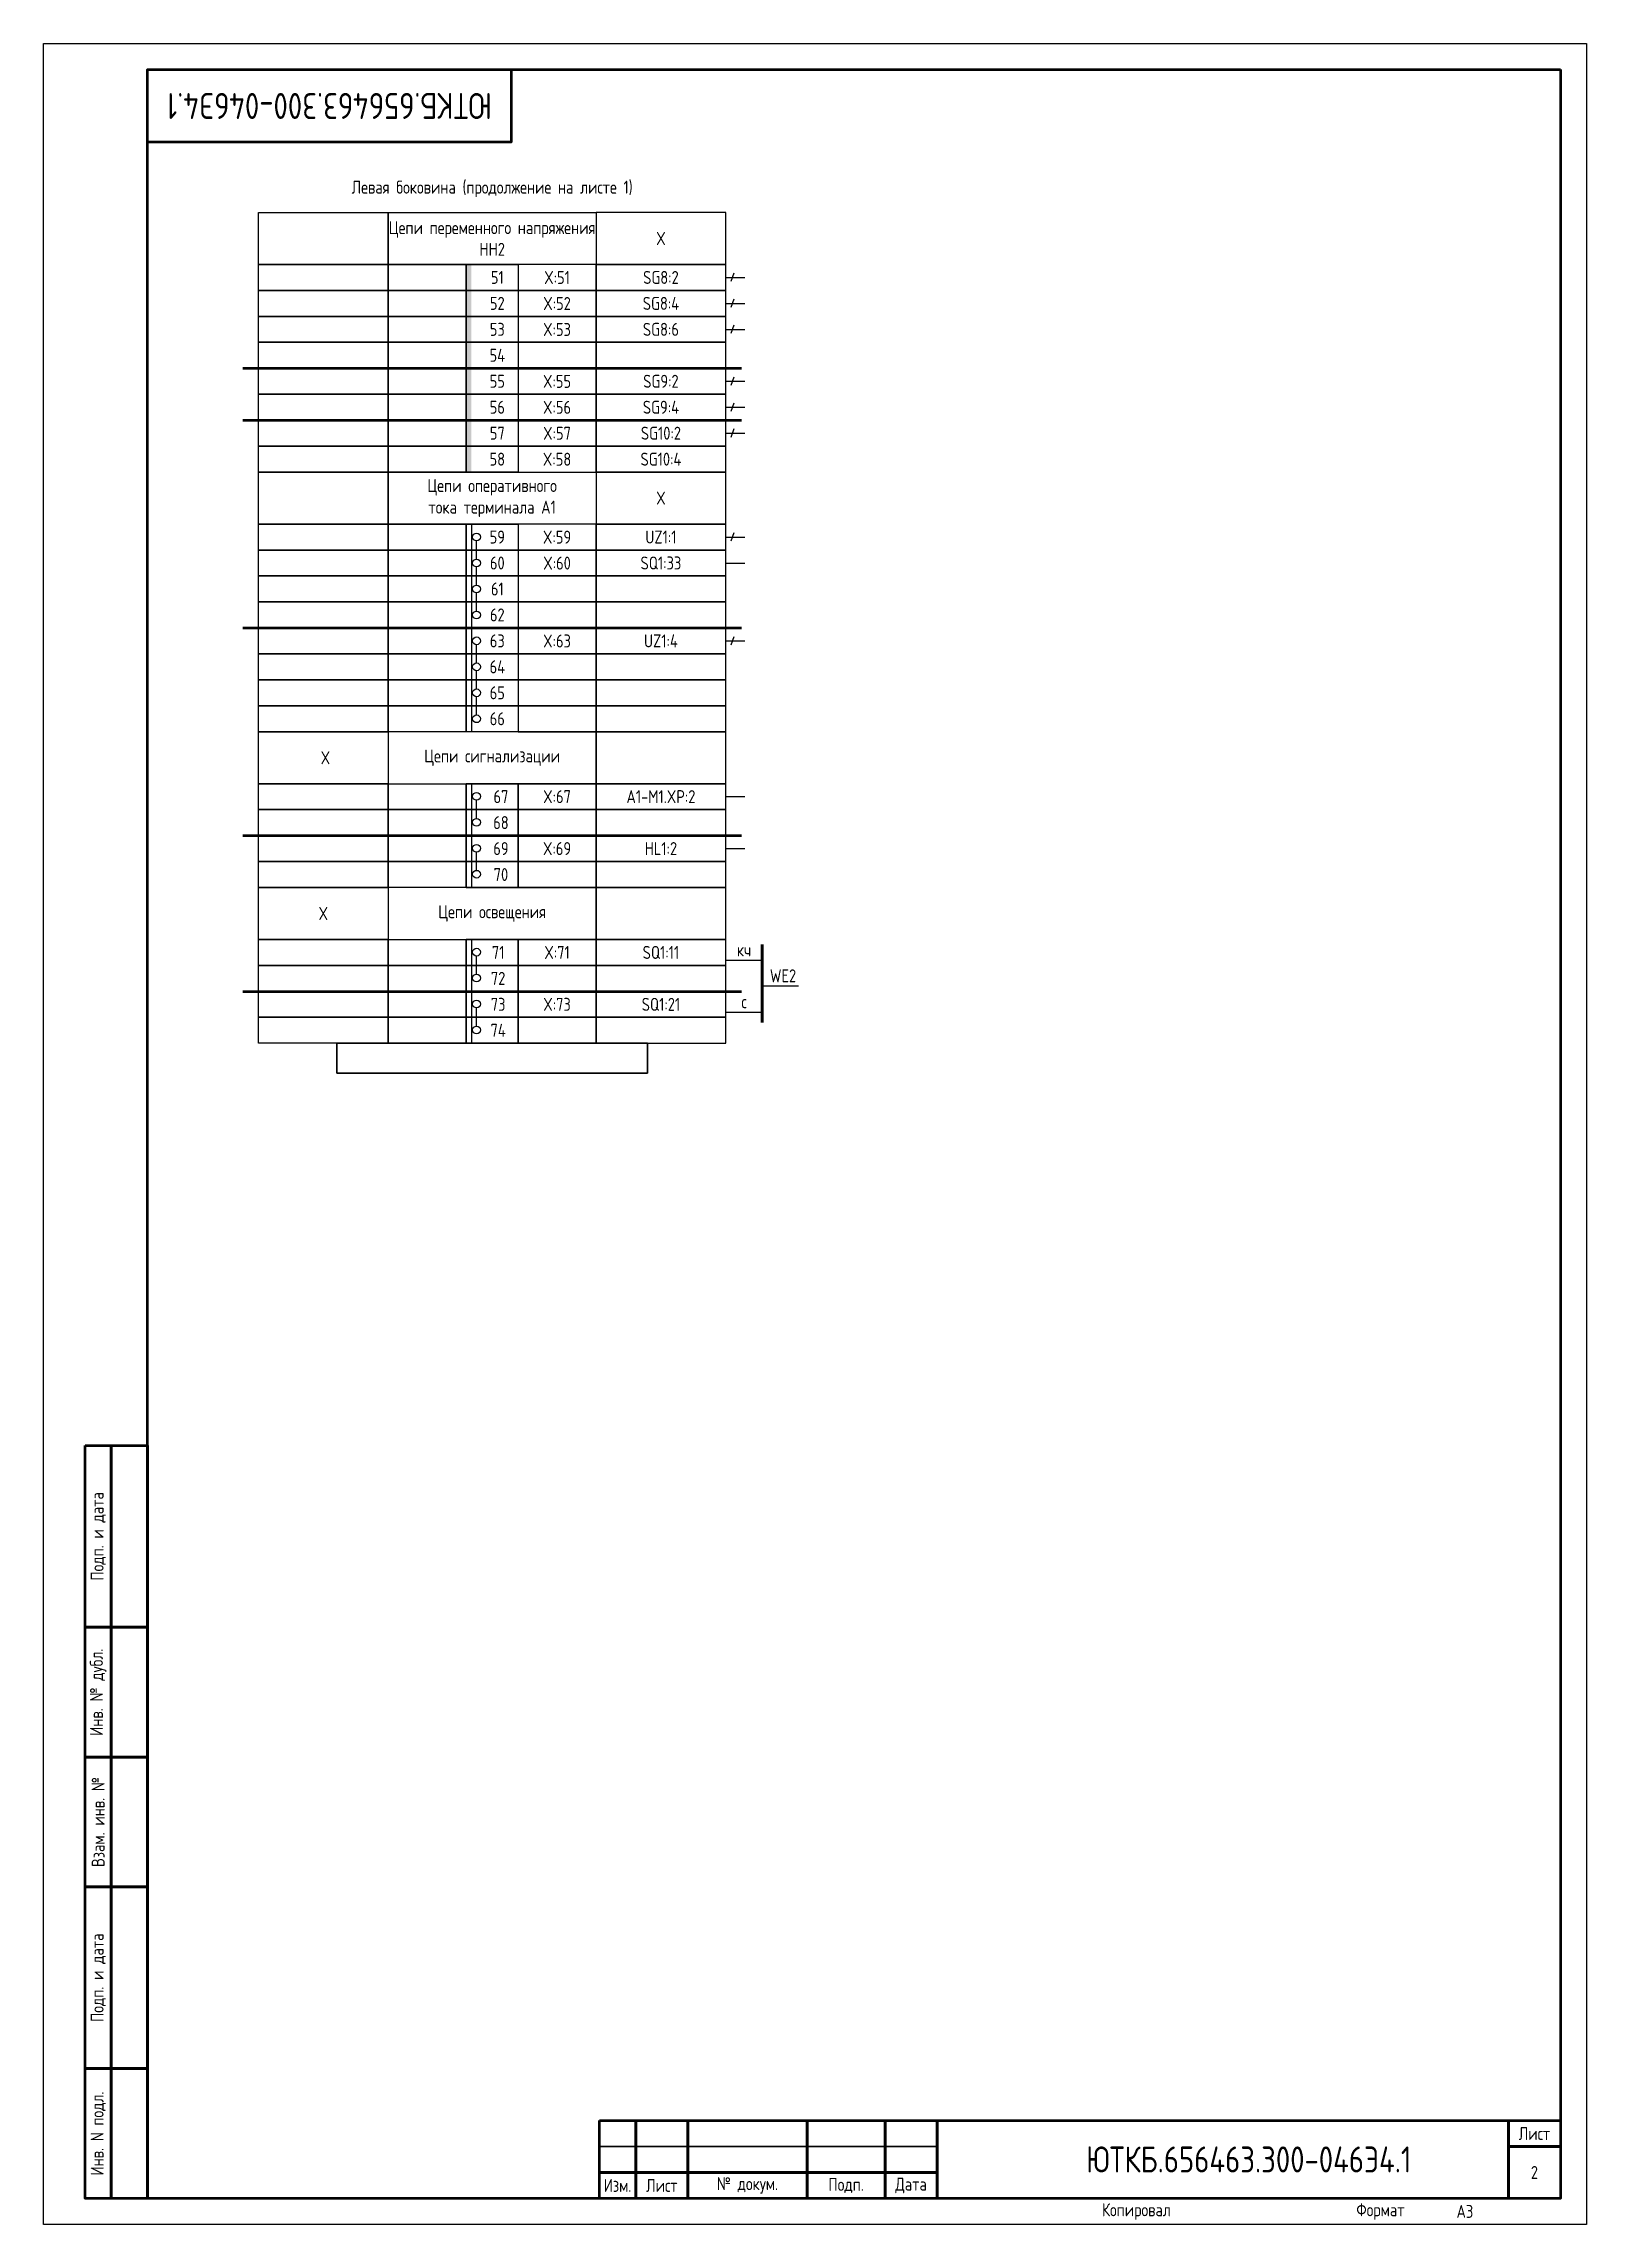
# Model space of a CAD drawing. Header units: millimetres. Extents: x -1117 to 6083, y -90 to 586.
# Drawn here: x 1977 to 2274, y 0 to 420 of the extents above; entities that cross this region are included whole.
import ezdxf

# ---------------------------------------------------------------- set-up
doc = ezdxf.new("R2010")
doc.units = ezdxf.units.MM
doc.styles.add('Gost_type_A', font='GOST_A.TTF')

msp = doc.modelspace()

# ---------------------------------------------------------------- texts
at = {"insert": (2032, 408), "char_height": 5, "width": 70, "attachment_point": 5, "rotation": 180, "style": 'Gost_type_A'}
msp.add_mtext('ЮТКБ.656463.300-046Э4.1', dxfattribs=at)
at = {"style": 'Gost_type_A'}
for s, insert, char_height, width, attachment_point in [('Левая боковина (продолжение на листе 1)', (2063.34, 392.01), 2.5, 90, 5), ('Цепи переменного напряжения НН2', (2063.34, 382.47), 2.5, 40, 5), ('X', (2095.84, 382.47), 2.5, 25, 5), ('SG8:2', (2095.84, 374.97), 2.5, 25, 5), ('SG8:4', (2095.84, 369.97), 2.5, 25, 5), ('SG8:6', (2095.84, 364.97), 2.5, 25, 5), ('SG9:2', (2095.84, 354.97), 2.5, 25, 5), ('SG9:4', (2095.84, 349.97), 2.5, 25, 5), ('SG10:2', (2095.84, 344.97), 2.5, 25, 5), ('SG10:4', (2095.84, 339.97), 2.5, 25, 5), ('Цепи оперативного \\Pтока терминала А1', (2063.34, 332.47), 2.5, 40, 5), ('X', (2095.84, 332.47), 2.5, 25, 5), ('SQ1:33', (2095.84, 319.97), 2.5, 25, 5), ('X', (2031.25, 282.47), 2.5, 25, 5), ('Цепи сигнализации ', (2063.34, 282.47), 2.5, 40, 5), ('A1-М1.XР:2', (2095.84, 274.97), 2.5, 25, 5), ('HL1:2', (2095.84, 264.97), 2.5, 25, 5), ('X', (2030.84, 252.47), 2.5, 25, 5), ('Цепи освещения', (2063.34, 252.47), 2.5, 40, 5), ('SQ1:11', (2095.84, 244.97), 2.5, 25, 5), ('кч', (2111.84, 245.47), 2.5, 7, 5), ('WE2', (2119.34, 240.47), 2.5, 7, 5), ('SQ1:21', (2095.84, 234.97), 2.5, 25, 5), ('с', (2111.84, 235.47), 2.5, 7, 5), ('ЮТКБ.656463.300-046Э4.1', (2209, 12.5), 5, 120, 5), ('2', (2264, 10), 2.5, 10, 5), ('A3', (2249, 2.5), 2.5, 20, 4), ('A3', (2249, 2.5), 2.5, 20, 4)]:
    msp.add_mtext(s, dxfattribs=dict(at, insert=insert, char_height=char_height, width=width, attachment_point=attachment_point))
at = {"ltscale": 10, "char_height": 2.5, "attachment_point": 5, "style": 'Gost_type_A'}
for s, insert, width in [('51', (2064.34, 374.97), 8), ('X:51', (2075.84, 374.95), 15), ('52', (2064.34, 369.97), 8), ('X:52', (2075.84, 369.95), 15), ('53', (2064.34, 364.97), 8), ('X:53', (2075.84, 364.95), 15), ('54', (2064.34, 359.97), 8), ('55', (2064.34, 354.97), 8), ('X:55', (2075.84, 354.95), 15), ('56', (2064.34, 349.97), 8), ('X:56', (2075.84, 349.95), 15), ('57', (2064.34, 344.97), 8), ('X:57', (2075.84, 344.95), 15), ('58', (2064.34, 339.97), 8), ('X:58', (2075.84, 339.95), 15), ('59', (2064.34, 324.97), 8), ('X:59', (2075.84, 324.95), 15), ('60', (2064.34, 319.97), 8), ('X:60', (2075.84, 319.95), 15), ('61', (2064.34, 314.97), 8), ('62', (2064.34, 309.97), 8), ('63', (2064.34, 304.97), 8), ('X:63', (2075.84, 304.95), 15), ('64', (2064.34, 299.97), 8), ('65', (2064.34, 294.97), 8), ('66', (2064.34, 289.97), 8), ('67', (2065.04, 274.97), 8), ('X:67', (2075.84, 274.97), 15), ('68', (2065.04, 269.97), 8), ('69', (2065.04, 264.97), 8), ('X:69', (2075.84, 264.97), 15), ('70', (2065.04, 259.97), 8), ('71', (2064.5, 244.97), 8), ('X:71', (2075.84, 244.97), 15), ('72', (2064.5, 239.97), 8), ('73', (2064.5, 234.97), 8), ('X:73', (2075.84, 234.97), 15), ('74', (2064.5, 229.97), 8)]:
    msp.add_mtext(s, dxfattribs=dict(at, insert=insert, width=width))
at = {"color": 0, "char_height": 2.5, "width": 25, "attachment_point": 5, "style": 'Gost_type_A'}
for s, insert in [('UZ1:1', (2095.84, 324.97)), ('UZ1:4', (2095.84, 304.97))]:
    msp.add_mtext(s, dxfattribs=dict(at, insert=insert))

# ---------------------------------------------------------------- blocks, each defined once
blk = doc.blocks.new('Штамп левый нижний')
at = {"lineweight": 50}
for points in [[(-12, 145), (-7, 145), (-7, 110), (-12, 110)], [(-7, 145), (0, 145), (0, 110), (-7, 110)], [(-12, 110), (-7, 110), (-7, 85), (-12, 85)], [(-7, 110), (0, 110), (0, 85), (-7, 85)], [(-12, 85), (-7, 85), (-7, 60), (-12, 60)], [(-7, 85), (0, 85), (0, 60), (-7, 60)], [(-12, 60), (-7, 60), (-7, 25), (-12, 25)], [(-7, 60), (0, 60), (0, 25), (-7, 25)], [(-12, 25), (-7, 25), (-7, 0), (-12, 0)], [(-7, 25), (0, 25), (0, 0), (-7, 0)]]:
    blk.add_lwpolyline(points, close=True, dxfattribs=at)
at = {"char_height": 2.5, "attachment_point": 5, "rotation": 90, "style": 'Gost_type_A'}
for s, insert, width in [('Подп. и дата', (-9.5, 127.5), 35), ('Инв. № дубл.', (-9.5, 97.5), 25), ('Взам. инв. №', (-9.5, 72.5), 25), ('Подп. и дата', (-9.5, 42.5), 35), ('Инв. N подл.', (-9.5, 12.5), 25)]:
    blk.add_mtext(s, dxfattribs=dict(at, insert=insert, width=width))
blk = doc.blocks.new('Штамп угловой верхний')
at = {"lineweight": 50}
blk.add_lwpolyline([(0, 0), (70, 0), (70, -14), (0, -14)], close=True, dxfattribs=at)
blk = doc.blocks.new('Штамп малый нижний')
at = {"lineweight": 50}
for points in [[(-185, 15), (-178, 15), (-178, 5), (-185, 5)], [(-178, 15), (-168, 15), (-168, 5), (-178, 5)], [(-168, 15), (-145, 15), (-145, 5), (-168, 5)], [(-145, 15), (-130, 15), (-130, 5), (-145, 5)], [(-130, 15), (-120, 15), (-120, 5), (-130, 5)], [(-120, 15), (-10, 15), (-10, 0), (-120, 0)], [(-10, 15), (0, 15), (0, 10), (-10, 10)], [(-10, 10), (0, 10), (0, 0), (-10, 0)], [(-185, 5), (-178, 5), (-178, 0), (-185, 0)], [(-178, 5), (-168, 5), (-168, 0), (-178, 0)], [(-168, 5), (-145, 5), (-145, 0), (-168, 0)], [(-145, 5), (-130, 5), (-130, 0), (-145, 0)], [(-130, 5), (-120, 5), (-120, 0), (-130, 0)]]:
    blk.add_lwpolyline(points, close=True, dxfattribs=at)
for points in [[(-185, 15), (-178, 15), (-178, 10), (-185, 10)], [(-178, 15), (-168, 15), (-168, 10), (-178, 10)], [(-168, 15), (-145, 15), (-145, 10), (-168, 10)], [(-145, 15), (-130, 15), (-130, 10), (-145, 10)], [(-130, 15), (-120, 15), (-120, 10), (-130, 10)], [(-185, 10), (-178, 10), (-178, 5), (-185, 5)], [(-178, 10), (-168, 10), (-168, 5), (-178, 5)], [(-168, 10), (-145, 10), (-145, 5), (-168, 5)], [(-145, 10), (-130, 10), (-130, 5), (-145, 5)], [(-130, 10), (-120, 10), (-120, 5), (-130, 5)]]:
    blk.add_lwpolyline(points, close=True)
at = {"char_height": 2.5, "style": 'Gost_type_A'}
for s, insert, width, attachment_point in [('Лист', (-5, 12.5), 10, 5), ('Изм.', (-181.5, 2.5), 7, 5), ('Лист', (-173, 2.5), 10, 5), ('№ докум.', (-156.5, 2.5), 23, 5), ('Подп.', (-137.5, 2.5), 15, 5), ('Дата', (-125, 2.5), 10, 5), ('Копировал', (-75, -2.53), 13.1202, 6), ('Формат', (-30, -2.53), 13.1202, 6)]:
    blk.add_mtext(s, dxfattribs=dict(at, insert=insert, width=width, attachment_point=attachment_point))

# ---------------------------------------------------------------- hatches: boundary and pattern name
h = msp.add_hatch(color=7)
h.dxf.hatch_style = 1
h.paths.add_polyline_path([(2059.34, 377.47), (2058.34, 377.47), (2058.34, 357.47), (2059.34, 357.47)])
h = msp.add_hatch(color=7)
h.dxf.hatch_style = 1
h.paths.add_polyline_path([(2059.34, 357.47), (2058.34, 357.47), (2058.34, 337.47), (2059.34, 337.47)])

# ---------------------------------------------------------------- linework, layer by layer
for p, q in [((2108.34, 374.97), (2111.96, 374.97)), ((2109.88, 375.78), (2109.3, 374.16)), ((2108.34, 369.97), (2111.96, 369.97)), ((2109.88, 370.78), (2109.3, 369.16)), ((2109.88, 365.78), (2109.3, 364.16)), ((2108.34, 364.97), (2111.96, 364.97)), ((2108.34, 354.97), (2111.96, 354.97)), ((2109.88, 355.78), (2109.3, 354.16)), ((2108.34, 349.97), (2111.96, 349.97)), ((2109.88, 350.78), (2109.3, 349.16)), ((2108.34, 344.97), (2111.96, 344.97)), ((2109.88, 345.78), (2109.3, 344.16)), ((2108.34, 324.97), (2111.96, 324.97)), ((2109.88, 325.78), (2109.3, 324.16)), ((2108.34, 319.97), (2111.96, 319.97)), ((2108.34, 304.97), (2111.96, 304.97)), ((2109.88, 305.78), (2109.3, 304.16)), ((2108.34, 274.97), (2111.96, 274.97)), ((2108.34, 264.97), (2111.96, 264.97)), ((2108.34, 243.47), (2115.34, 243.47)), ((2122.34, 238.47), (2115.34, 238.47)), ((2108.34, 233.47), (2115.34, 233.47))]:
    msp.add_line(p, q)
at = {"lineweight": 50}
for p, q in [((2015.34, 357.47), (2111.34, 357.47)), ((2015.34, 347.47), (2111.34, 347.47)), ((2015.34, 307.47), (2111.34, 307.47)), ((2015.34, 267.47), (2111.34, 267.47)), ((2015.34, 237.47), (2111.34, 237.47))]:
    msp.add_line(p, q, dxfattribs=at)
at = {"lineweight": -2}
for p, q in [((2060.34, 320.72), (2060.34, 324.22)), ((2060.34, 315.72), (2060.34, 319.22)), ((2060.34, 310.72), (2060.34, 314.22)), ((2060.34, 300.72), (2060.34, 304.22)), ((2060.34, 295.72), (2060.34, 299.22)), ((2060.34, 290.72), (2060.34, 294.22)), ((2060.34, 270.72), (2060.34, 274.22)), ((2060.34, 260.72), (2060.34, 264.22)), ((2060.34, 240.72), (2060.34, 244.22)), ((2060.34, 230.72), (2060.34, 234.22))]:
    msp.add_line(p, q, dxfattribs=at)
at = {"linetype": 'ByBlock', "lineweight": 60}
msp.add_line((2115.34, 231.47), (2115.34, 246.47), dxfattribs=at)
for points in [[(2274, 420), (2274, 0), (1977, 0), (1977, 420)], [(2018.34, 387.47), (2043.34, 387.47), (2043.34, 377.47), (2018.34, 377.47)], [(2043.34, 387.47), (2083.34, 387.47), (2083.34, 377.47), (2043.34, 377.47)], [(2108.34, 387.47), (2083.34, 387.47), (2083.34, 377.47), (2108.34, 377.47)], [(2018.34, 377.47), (2043.34, 377.47), (2043.34, 372.47), (2018.34, 372.47)], [(2043.34, 377.47), (2058.34, 377.47), (2058.34, 372.47), (2043.34, 372.47)], [(2058.34, 377.47), (2068.34, 377.47), (2068.34, 372.47), (2058.34, 372.47)], [(2083.34, 377.47), (2068.34, 377.47), (2068.34, 372.47), (2083.34, 372.47)], [(2108.34, 377.47), (2083.34, 377.47), (2083.34, 372.47), (2108.34, 372.47)], [(2018.34, 372.47), (2043.34, 372.47), (2043.34, 367.47), (2018.34, 367.47)], [(2043.34, 372.47), (2058.34, 372.47), (2058.34, 367.47), (2043.34, 367.47)], [(2058.34, 372.47), (2068.34, 372.47), (2068.34, 367.47), (2058.34, 367.47)], [(2083.34, 372.47), (2068.34, 372.47), (2068.34, 367.47), (2083.34, 367.47)], [(2108.34, 372.47), (2083.34, 372.47), (2083.34, 367.47), (2108.34, 367.47)], [(2018.34, 367.47), (2043.34, 367.47), (2043.34, 362.47), (2018.34, 362.47)], [(2043.34, 367.47), (2058.34, 367.47), (2058.34, 362.47), (2043.34, 362.47)], [(2058.34, 367.47), (2068.34, 367.47), (2068.34, 362.47), (2058.34, 362.47)], [(2083.34, 367.47), (2068.34, 367.47), (2068.34, 362.47), (2083.34, 362.47)], [(2108.34, 367.47), (2083.34, 367.47), (2083.34, 362.47), (2108.34, 362.47)], [(2018.34, 362.47), (2043.34, 362.47), (2043.34, 357.47), (2018.34, 357.47)], [(2043.34, 362.47), (2058.34, 362.47), (2058.34, 357.47), (2043.34, 357.47)], [(2058.34, 362.47), (2068.34, 362.47), (2068.34, 357.47), (2058.34, 357.47)], [(2083.34, 362.47), (2068.34, 362.47), (2068.34, 357.47), (2083.34, 357.47)], [(2108.34, 362.47), (2083.34, 362.47), (2083.34, 357.47), (2108.34, 357.47)], [(2018.34, 357.47), (2043.34, 357.47), (2043.34, 352.47), (2018.34, 352.47)], [(2043.34, 357.47), (2058.34, 357.47), (2058.34, 352.47), (2043.34, 352.47)], [(2058.34, 357.47), (2068.34, 357.47), (2068.34, 352.47), (2058.34, 352.47)], [(2083.34, 357.47), (2068.34, 357.47), (2068.34, 352.47), (2083.34, 352.47)], [(2108.34, 357.47), (2083.34, 357.47), (2083.34, 352.47), (2108.34, 352.47)], [(2018.34, 352.47), (2043.34, 352.47), (2043.34, 347.47), (2018.34, 347.47)], [(2043.34, 352.47), (2058.34, 352.47), (2058.34, 347.47), (2043.34, 347.47)], [(2058.34, 352.47), (2068.34, 352.47), (2068.34, 347.47), (2058.34, 347.47)], [(2083.34, 352.47), (2068.34, 352.47), (2068.34, 347.47), (2083.34, 347.47)], [(2108.34, 352.47), (2083.34, 352.47), (2083.34, 347.47), (2108.34, 347.47)], [(2018.34, 347.47), (2043.34, 347.47), (2043.34, 342.47), (2018.34, 342.47)], [(2043.34, 347.47), (2058.34, 347.47), (2058.34, 342.47), (2043.34, 342.47)], [(2058.34, 347.47), (2068.34, 347.47), (2068.34, 342.47), (2058.34, 342.47)], [(2083.34, 347.47), (2068.34, 347.47), (2068.34, 342.47), (2083.34, 342.47)], [(2108.34, 347.47), (2083.34, 347.47), (2083.34, 342.47), (2108.34, 342.47)], [(2018.34, 342.47), (2043.34, 342.47), (2043.34, 337.47), (2018.34, 337.47)], [(2043.34, 342.47), (2058.34, 342.47), (2058.34, 337.47), (2043.34, 337.47)], [(2058.34, 342.47), (2068.34, 342.47), (2068.34, 337.47), (2058.34, 337.47)], [(2083.34, 342.47), (2068.34, 342.47), (2068.34, 337.47), (2083.34, 337.47)], [(2108.34, 342.47), (2083.34, 342.47), (2083.34, 337.47), (2108.34, 337.47)], [(2018.34, 337.47), (2043.34, 337.47), (2043.34, 327.47), (2018.34, 327.47)], [(2043.34, 337.47), (2083.34, 337.47), (2083.34, 327.47), (2043.34, 327.47)], [(2108.34, 337.47), (2083.34, 337.47), (2083.34, 327.47), (2108.34, 327.47)], [(2018.34, 327.47), (2043.34, 327.47), (2043.34, 322.47), (2018.34, 322.47)], [(2043.34, 327.47), (2058.34, 327.47), (2058.34, 322.47), (2043.34, 322.47)], [(2058.34, 327.47), (2068.34, 327.47), (2068.34, 322.47), (2058.34, 322.47)], [(2083.34, 327.47), (2068.34, 327.47), (2068.34, 322.47), (2083.34, 322.47)], [(2108.34, 327.47), (2083.34, 327.47), (2083.34, 322.47), (2108.34, 322.47)], [(2018.34, 322.47), (2043.34, 322.47), (2043.34, 317.47), (2018.34, 317.47)], [(2043.34, 322.47), (2058.34, 322.47), (2058.34, 317.47), (2043.34, 317.47)], [(2058.34, 322.47), (2068.34, 322.47), (2068.34, 317.47), (2058.34, 317.47)], [(2083.34, 322.47), (2068.34, 322.47), (2068.34, 317.47), (2083.34, 317.47)], [(2108.34, 322.47), (2083.34, 322.47), (2083.34, 317.47), (2108.34, 317.47)], [(2018.34, 317.47), (2043.34, 317.47), (2043.34, 312.47), (2018.34, 312.47)], [(2043.34, 317.47), (2058.34, 317.47), (2058.34, 312.47), (2043.34, 312.47)], [(2058.34, 317.47), (2068.34, 317.47), (2068.34, 312.47), (2058.34, 312.47)], [(2083.34, 317.47), (2068.34, 317.47), (2068.34, 312.47), (2083.34, 312.47)], [(2108.34, 317.47), (2083.34, 317.47), (2083.34, 312.47), (2108.34, 312.47)], [(2018.34, 312.47), (2043.34, 312.47), (2043.34, 307.47), (2018.34, 307.47)], [(2043.34, 312.47), (2058.34, 312.47), (2058.34, 307.47), (2043.34, 307.47)], [(2058.34, 312.47), (2068.34, 312.47), (2068.34, 307.47), (2058.34, 307.47)], [(2083.34, 312.47), (2068.34, 312.47), (2068.34, 307.47), (2083.34, 307.47)], [(2108.34, 312.47), (2083.34, 312.47), (2083.34, 307.47), (2108.34, 307.47)], [(2018.34, 307.47), (2043.34, 307.47), (2043.34, 302.47), (2018.34, 302.47)], [(2043.34, 307.47), (2058.34, 307.47), (2058.34, 302.47), (2043.34, 302.47)], [(2058.34, 307.47), (2068.34, 307.47), (2068.34, 302.47), (2058.34, 302.47)], [(2083.34, 307.47), (2068.34, 307.47), (2068.34, 302.47), (2083.34, 302.47)], [(2108.34, 307.47), (2083.34, 307.47), (2083.34, 302.47), (2108.34, 302.47)], [(2018.34, 302.47), (2043.34, 302.47), (2043.34, 297.47), (2018.34, 297.47)], [(2043.34, 302.47), (2058.34, 302.47), (2058.34, 297.47), (2043.34, 297.47)], [(2058.34, 302.47), (2068.34, 302.47), (2068.34, 297.47), (2058.34, 297.47)], [(2083.34, 302.47), (2068.34, 302.47), (2068.34, 297.47), (2083.34, 297.47)], [(2108.34, 302.47), (2083.34, 302.47), (2083.34, 297.47), (2108.34, 297.47)], [(2018.34, 297.47), (2043.34, 297.47), (2043.34, 292.47), (2018.34, 292.47)], [(2043.34, 297.47), (2058.34, 297.47), (2058.34, 292.47), (2043.34, 292.47)], [(2058.34, 297.47), (2068.34, 297.47), (2068.34, 292.47), (2058.34, 292.47)], [(2083.34, 297.47), (2068.34, 297.47), (2068.34, 292.47), (2083.34, 292.47)], [(2108.34, 297.47), (2083.34, 297.47), (2083.34, 292.47), (2108.34, 292.47)], [(2018.34, 292.47), (2043.34, 292.47), (2043.34, 287.47), (2018.34, 287.47)], [(2043.34, 292.47), (2058.34, 292.47), (2058.34, 287.47), (2043.34, 287.47)], [(2058.34, 292.47), (2068.34, 292.47), (2068.34, 287.47), (2058.34, 287.47)], [(2083.34, 292.47), (2068.34, 292.47), (2068.34, 287.47), (2083.34, 287.47)], [(2108.34, 292.47), (2083.34, 292.47), (2083.34, 287.47), (2108.34, 287.47)], [(2018.34, 287.47), (2043.34, 287.47), (2043.34, 277.47), (2018.34, 277.47)], [(2083.34, 287.47), (2043.34, 287.47), (2043.34, 277.47), (2083.34, 277.47)], [(2108.34, 287.47), (2083.34, 287.47), (2083.34, 277.47), (2108.34, 277.47)], [(2018.34, 277.47), (2043.34, 277.47), (2043.34, 272.47), (2018.34, 272.47)], [(2043.34, 277.47), (2058.34, 277.47), (2058.34, 272.47), (2043.34, 272.47)], [(2068.34, 277.47), (2058.34, 277.47), (2058.34, 272.47), (2068.34, 272.47)], [(2058.34, 277.47), (2059.34, 277.47), (2059.34, 257.47), (2058.34, 257.47)], [(2083.34, 277.47), (2068.34, 277.47), (2068.34, 272.47), (2083.34, 272.47)], [(2108.34, 277.47), (2083.34, 277.47), (2083.34, 272.47), (2108.34, 272.47)], [(2018.34, 272.47), (2043.34, 272.47), (2043.34, 267.47), (2018.34, 267.47)], [(2043.34, 272.47), (2058.34, 272.47), (2058.34, 267.47), (2043.34, 267.47)], [(2068.34, 272.47), (2058.34, 272.47), (2058.34, 267.47), (2068.34, 267.47)], [(2083.34, 272.47), (2068.34, 272.47), (2068.34, 267.47), (2083.34, 267.47)], [(2108.34, 272.47), (2083.34, 272.47), (2083.34, 267.47), (2108.34, 267.47)], [(2018.34, 267.47), (2043.34, 267.47), (2043.34, 262.47), (2018.34, 262.47)], [(2043.34, 267.47), (2058.34, 267.47), (2058.34, 262.47), (2043.34, 262.47)], [(2068.34, 267.47), (2058.34, 267.47), (2058.34, 262.47), (2068.34, 262.47)], [(2083.34, 267.47), (2068.34, 267.47), (2068.34, 262.47), (2083.34, 262.47)], [(2108.34, 267.47), (2083.34, 267.47), (2083.34, 262.47), (2108.34, 262.47)], [(2018.34, 262.47), (2043.34, 262.47), (2043.34, 257.47), (2018.34, 257.47)], [(2043.34, 262.47), (2058.34, 262.47), (2058.34, 257.47), (2043.34, 257.47)], [(2068.34, 262.47), (2058.34, 262.47), (2058.34, 257.47), (2068.34, 257.47)], [(2083.34, 262.47), (2068.34, 262.47), (2068.34, 257.47), (2083.34, 257.47)], [(2108.34, 262.47), (2083.34, 262.47), (2083.34, 257.47), (2108.34, 257.47)], [(2018.34, 257.47), (2043.34, 257.47), (2043.34, 247.47), (2018.34, 247.47)], [(2083.34, 257.47), (2043.34, 257.47), (2043.34, 247.47), (2083.34, 247.47)], [(2108.34, 257.47), (2083.34, 257.47), (2083.34, 247.47), (2108.34, 247.47)], [(2018.34, 247.47), (2043.34, 247.47), (2043.34, 242.47), (2018.34, 242.47)], [(2043.34, 247.47), (2058.34, 247.47), (2058.34, 242.47), (2043.34, 242.47)], [(2068.34, 247.47), (2058.34, 247.47), (2058.34, 242.47), (2068.34, 242.47)], [(2058.34, 247.47), (2059.34, 247.47), (2059.34, 227.47), (2058.34, 227.47)], [(2083.34, 247.47), (2068.34, 247.47), (2068.34, 242.47), (2083.34, 242.47)], [(2108.34, 247.47), (2083.34, 247.47), (2083.34, 242.47), (2108.34, 242.47)], [(2018.34, 242.47), (2043.34, 242.47), (2043.34, 237.47), (2018.34, 237.47)], [(2043.34, 242.47), (2058.34, 242.47), (2058.34, 237.47), (2043.34, 237.47)], [(2068.34, 242.47), (2058.34, 242.47), (2058.34, 237.47), (2068.34, 237.47)], [(2083.34, 242.47), (2068.34, 242.47), (2068.34, 237.47), (2083.34, 237.47)], [(2108.34, 242.47), (2083.34, 242.47), (2083.34, 237.47), (2108.34, 237.47)], [(2018.34, 237.47), (2043.34, 237.47), (2043.34, 232.47), (2018.34, 232.47)], [(2043.34, 237.47), (2058.34, 237.47), (2058.34, 232.47), (2043.34, 232.47)], [(2068.34, 237.47), (2058.34, 237.47), (2058.34, 232.47), (2068.34, 232.47)], [(2083.34, 237.47), (2068.34, 237.47), (2068.34, 232.47), (2083.34, 232.47)], [(2108.34, 237.47), (2083.34, 237.47), (2083.34, 232.47), (2108.34, 232.47)], [(2018.34, 232.47), (2043.34, 232.47), (2043.34, 227.47), (2018.34, 227.47)], [(2043.34, 232.47), (2058.34, 232.47), (2058.34, 227.47), (2043.34, 227.47)], [(2068.34, 232.47), (2058.34, 232.47), (2058.34, 227.47), (2068.34, 227.47)], [(2083.34, 232.47), (2068.34, 232.47), (2068.34, 227.47), (2083.34, 227.47)], [(2108.34, 232.47), (2083.34, 232.47), (2083.34, 227.47), (2108.34, 227.47)], [(2033.42, 227.48), (2093.26, 227.48), (2093.26, 221.71), (2033.42, 221.71)], [(2033.42, 221.71), (2093.26, 221.71), (2093.26, 227.47), (2033.42, 227.47)]]:
    msp.add_lwpolyline(points, close=True)
at = {"lineweight": 50}
msp.add_lwpolyline([(2269, 415), (2269, 5), (1997, 5), (1997, 415)], close=True, dxfattribs=at)
msp.add_lwpolyline([(2058.34, 287.47), (2058.34, 327.47), (2059.34, 327.47), (2059.34, 287.47)])
at = {"lineweight": -2}
for centre in [(2060.34, 324.97), (2060.34, 319.97), (2060.34, 319.97), (2060.34, 314.97), (2060.34, 314.97), (2060.34, 309.97), (2060.34, 304.97), (2060.34, 299.97), (2060.34, 299.97), (2060.34, 294.97), (2060.34, 289.97), (2060.34, 275.03), (2060.34, 270.03), (2060.34, 265.03), (2060.34, 260.03), (2060.34, 245.03), (2060.34, 240.03), (2060.34, 235.03), (2060.34, 230.03)]:
    msp.add_circle(centre, 0.75, dxfattribs=at)

# ---------------------------------------------------------------- block references
for name, p in [('Штамп угловой верхний', (1997, 415)), ('Штамп малый нижний', (2269, 5))]:
    msp.add_blockref(name, p)
at = {"color": 1}
msp.add_blockref('Штамп левый нижний', (1997, 5), dxfattribs=at)

msp.set_redraw_order([(e.dxf.handle, doc.entitydb.next_handle()) for e in msp.query("TEXT MTEXT ATTDEF DIMENSION ARC_DIMENSION")])  # texts and dimensions are drawn at this point

doc.saveas('drawing.dxf')
